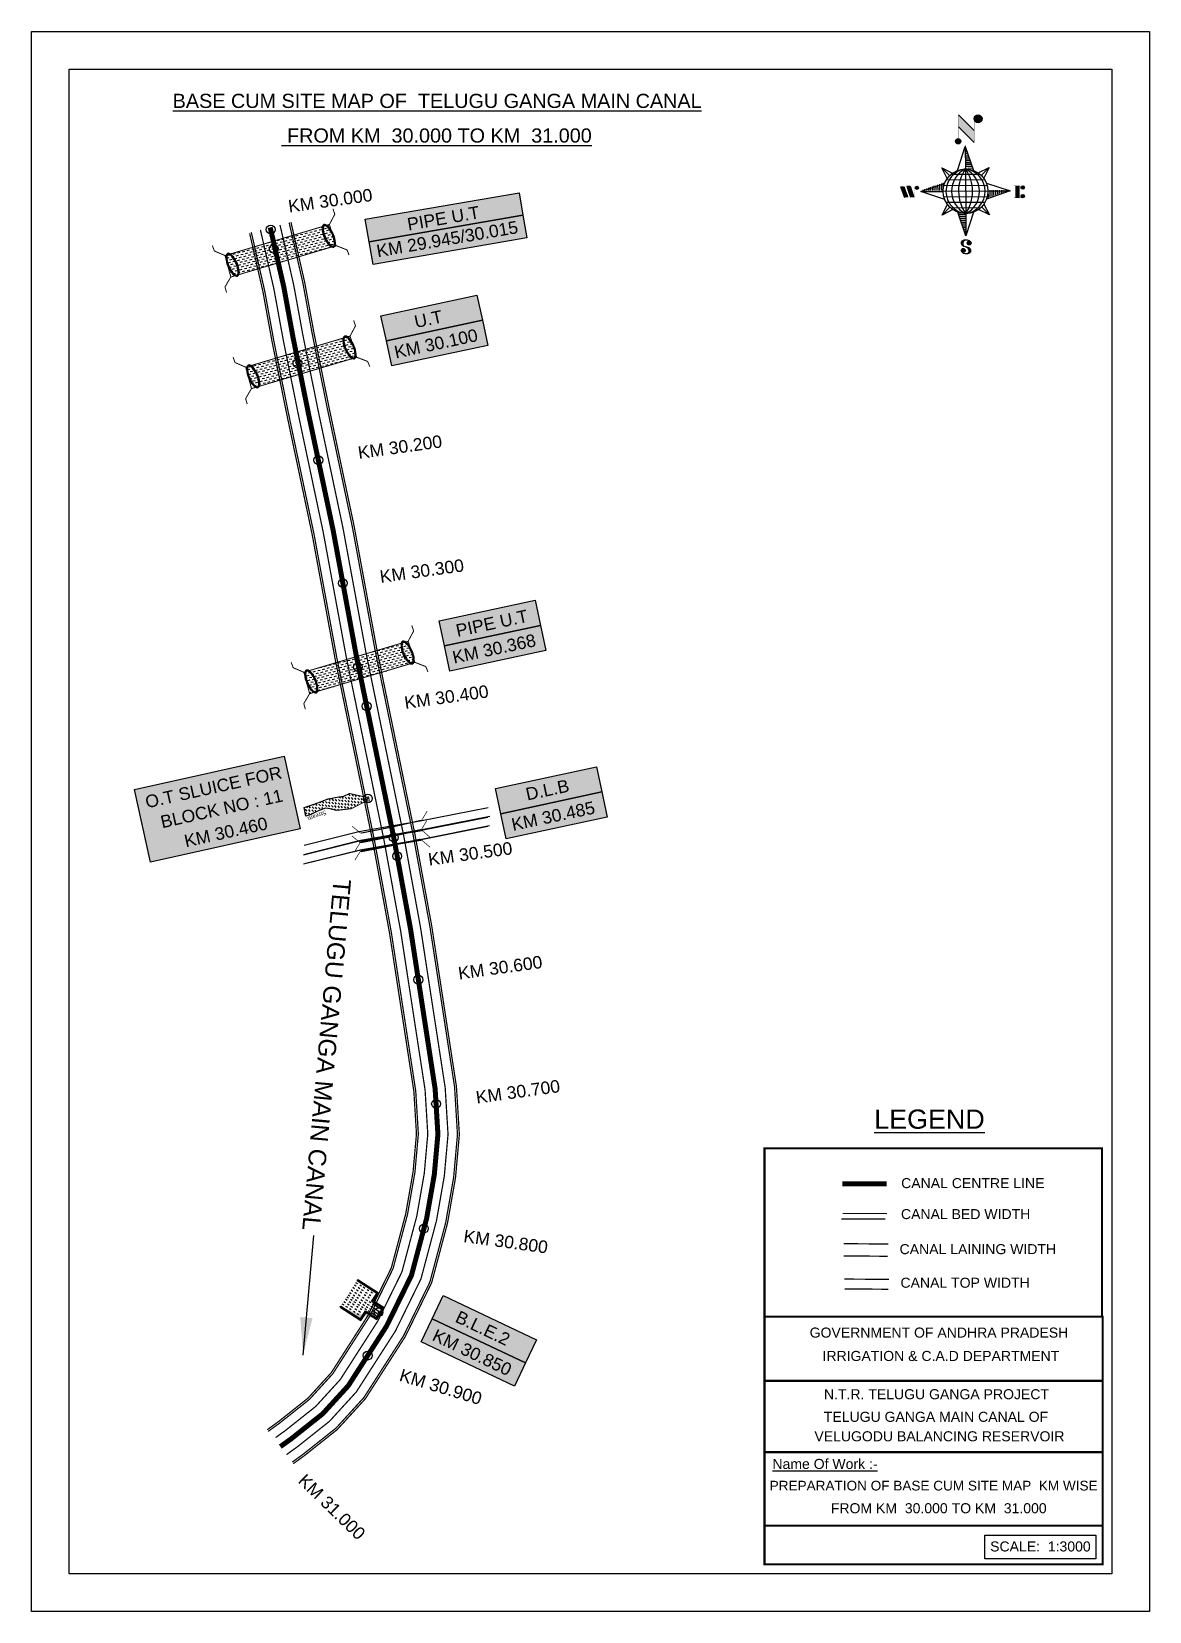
# Model space of a CAD drawing. Header units: inches. Extents: x 244985 to 245876, y 1726011 to 1727271.
import ezdxf

# ---------------------------------------------------------------- set-up
doc = ezdxf.new("R2010")
doc.units = ezdxf.units.IN
doc.header["$MEASUREMENT"] = 0
doc.header["$PDMODE"] = 32
doc.header["$PDSIZE"] = 7
doc.linetypes.add('ACAD_ISO02W100', pattern=[15, 12, -3])
for name, color, linetype in [('AQUADUCT', 1, 'Continuous'), ('bed with', 5, 'Continuous'), ('bord', 1, 'Continuous'), ('cahnige', 7, 'Continuous'), ('canal', 1, 'Continuous'), ('CARTTRACK', 30, 'ACAD_ISO02W100'), ('chainage', 7, 'Continuous'), ('FRAME 025', 7, 'Continuous'), ('laying', 4, 'Continuous'), ('lining', 4, 'Continuous'), ('OT', 7, 'Continuous'), ('ROAD', 6, 'Continuous'), ('SLB', 11, 'Continuous'), ('STREAM', 4, 'Continuous'), ('Stu coo', 3, 'Continuous'), ('TEXT', 7, 'Continuous'), ('top of bund', 1, 'Continuous'), ('UT', 173, 'ACAD_ISO02W100'), ('V', 6, 'Continuous'), ('ZSTU', 7, 'Continuous')]:
    doc.layers.add(name, color=color, linetype=linetype)
doc.styles.add('5mm', font='times.ttf', dxfattribs={"height": 3})
doc.styles.get("Standard").update_dxf_attribs({"font": 'arial.ttf'})
doc.dimstyles.get("Standard").update_dxf_attribs({"dimtxt": 0.18, "dimasz": 0.18, "dimexe": 0.18, "dimexo": 0.0625, "dimgap": 0.09, "dimtad": 0, "dimtih": 1, "dimtoh": 1, "dimdec": 4, "dimzin": 0, "dimdsep": 46, "dimtxsty": 'Standard', "dimcen": 0.09, "dimadec": 0, "dimazin": 0, "dimtfac": 1, "dimtdec": 4, "dimtofl": 0, "dimtmove": 0, "dimatfit": 3, "dimfxl": 1, "dimtolj": 1, "dimtzin": 0, "dimarcsym": 0})
pattern_1 = [(267.2971131487395, (-8720374.9383359, 50637915.13839893), (10.53672553373347, -0.4974314379093613), [])]
pattern_2 = [(357.2971131487395, (-8720374.9383359, 50637915.13839893), (0.4974314379093601, 10.53672553373348), [])]

msp = doc.modelspace()

# ---------------------------------------------------------------- texts
at = {"layer": 'chainage', "color": 0}
for s, height, rotation, p in [('KM 30.000', 9.999999999999988, 7.944865920119831, (245190.3152553301, 1727127.02209138)), ('KM 30.200', 9.999999999999988, 7.944865920119831, (245245.8630185263, 1726930.494702246)), ('KM 30.300', 9.999999999999988, 7.944865920119831, (245263.2933833799, 1726831.603773293)), ('KM 30.400', 9.999999999999988, 7.944865920119831, (245282.9158035472, 1726731.088550034)), ('KM 30.500', 9.999999999999988, 7.944865920119831, (245301.8819426192, 1726606.048170133)), ('KM 30.600', 9.999999999999988, 7.944865920119831, (245325.7657452485, 1726515.281487232)), ('KM 30.700', 9.999999999999988, 7.944865920119831, (245339.8814181358, 1726416.282761084)), ('KM 30.800', 9.999999999999988, 352.1720143571284, (245328.839455344, 1726305.948550678)), ('KM 30.900', 9.999999999999986, 343.1486456255482, (245277.4064297216, 1726195.466021432)), ('KM 31.000', 9.999999999999988, 315.7285020846535, (245196.7005484004, 1726114.686223389))]:
    msp.add_text(s, height=height, rotation=rotation, dxfattribs=at).set_placement(p)
at = {"layer": 'chainage', "color": 1}
msp.add_text('TELUGU GANGA MAIN CANAL', height=14.04243867787395, rotation=264.9016746324144, dxfattribs=at).set_placement((245225.7136056699, 1726595.915371398))
at = {"layer": 'chainage', "color": 0}
for s, height, p in [('%%ULEGEND', 15.33694249980499, (245656.6747270783, 1726396.302815779)), ('CANAL CENTRE LINE', 8, (245678.1514618652, 1726348.941059743)), ('CANAL BED WIDTH', 8, (245678.0219165771, 1726324.222004159)), ('CANAL LAINING WIDTH', 8, (245676.8975914218, 1726296.278308698)), ('CANAL TOP WIDTH', 8, (245677.6124894936, 1726269.493126745)), ('GOVERNMENT OF ANDHRA PRADESH ', 8, (245605.2326582183, 1726229.735410062)), ('IRRIGATION & C.A.D DEPARTMENT', 8, (245615.4739329428, 1726211.093815658)), ('N.T.R. TELUGU GANGA PROJECT', 8, (245616.5866629951, 1726180.580411947)), ('TELUGU GANGA MAIN CANAL OF', 8, (245616.5154930528, 1726162.550205767)), (' VELUGODU BALANCING RESERVOIR', 8, (245605.8939789177, 1726147.030301039)), ('%%UName Of Work :-', 8, (245575.5328015847, 1726124.974515365)), ('PREPARATION OF BASE CUM SITE MAP  KM WISE', 7.742718181745905, (245573.3434690714, 1726107.791726805)), (' FROM KM  30.000 TO KM  31.000', 8, (245619.0008433959, 1726089.652722139)), ('SCALE:  1:3000', 8, (245749.0859035829, 1726059.158419252))]:
    msp.add_text(s, height=height, dxfattribs=at).set_placement(p)
at = {"layer": 'Stu coo', "color": 0}
for s, height, rotation, p in [('KM 29.945/30.015', 10, 9.81110321884358, (245260.9230306364, 1727091.272440285)), ('PIPE U.T', 10, 9.81110321884358, (245285.3994740959, 1727112.605346147)), ('U.T', 9.999999999999996, 12.07846521092844, (245291.3048752856, 1727034.853004728)), ('KM 30.100', 9.999999999999996, 12.07846521092844, (245275.3668490828, 1727010.573342036)), (' PIPE U.T', 9.999999999999996, 12.07846521092844, (245320.6888653216, 1726787.713276501)), ('KM 30.368', 9.999999999999996, 12.07846521092844, (245321.7120757506, 1726767.229335935)), ('D.L.B', 10, 12.0258089958563, (245380.1334131465, 1726658.077361211)), ('KM 30.485', 10, 12.0258089958563, (245368.765899003, 1726633.824875304)), ('B.L.E.2', 10, 334.5043547324953, (245321.8652273943, 1726242.63499275)), ('KM 30.850', 10, 334.5043547324953, (245303.5566828672, 1726227.941151056))]:
    msp.add_text(s, height=height, rotation=rotation, dxfattribs=at).set_placement(p)
at = {"layer": 'Stu coo', "color": 1}
for s, p in [('O.T SLUICE FOR ', (245076.9103505393, 1726651.8439089)), (' BLOCK NO : 11', (245085.2999201495, 1726635.097722364)), ('KM 30.460', (245107.9947759313, 1726620.668626416))]:
    msp.add_text(s, height=10, rotation=12.54145745603335, dxfattribs=at).set_placement(p)
at = {"layer": 'TEXT', "color": 0}
for s, p in [('%%UBASE CUM SITE MAP OF  TELUGU GANGA MAIN CANAL', (245097.4647426532, 1727210.437127731)), ('%%U FROM KM  30.000 TO KM  31.000', (245184.2570262741, 1727182.827928191))]:
    msp.add_text(s, height=11.29445192087996, dxfattribs=at).set_placement(p)

# ---------------------------------------------------------------- blocks, each defined once
blk = doc.blocks.new('GGF')
at = {"layer": 'STREAM'}
h = blk.add_hatch(dxfattribs=at)
h.set_pattern_fill('DASH', color=256, scale=10, angle=-6.082734917303942, style=0)
h.set_pattern_definition([(353.9172650826961, (-115347.3726237068, 1016.387648081312), (1.375417949938526, 1.110506849590268), [1.25, -1.25])])
h.paths.add_polyline_path([(406186.8358267642, 1485623.894007653), (406186.3350356966, 1485618.16585714), (406185.8342446289, 1485612.437706626), (406242.6024607782, 1485608.895201602), (406242.8636284556, 1485614.639267362), (406243.1247961327, 1485620.383333121)])
at = {"layer": 'laying', "linetype": 'ByBlock', "extrusion": (0, 0, -1)}
for centre in [(406188.8340515448, 1485618.100544371), (406240.8092758137, 1485614.964376942)]:
    blk.add_ellipse(centre, major_axis=(0.4022038884711088, -6.365555352701567), ratio=0.3887167828476952, dxfattribs=at)
at = {"layer": 'laying', "linetype": 'ByBlock'}
for points in [[(406189.2044231551, 1485612.238788546), (406189.1301593552, 1485612.234096231), (406189.0528622998, 1485612.245618227), (406188.8631006061, 1485612.324588027), (406188.7519765225, 1485612.394145026), (406188.5122836892, 1485612.610022701), (406188.3845252309, 1485612.755754402), (406187.9901122551, 1485613.318903608), (406187.7273521348, 1485613.85898441), (406187.2895556467, 1485615.151754198), (406187.1131680161, 1485615.903753204), (406186.8806331598, 1485617.489787864), (406186.8243655579, 1485618.323341603), (406186.8412834518, 1485619.932858505), (406186.9146281564, 1485620.708349793), (406187.1740924141, 1485622.067517512), (406187.3614922329, 1485622.65073727), (406187.7140922088, 1485623.356040432), (406187.8630650354, 1485623.567618286), (406188.1141012118, 1485623.821781273), (406188.2175726035, 1485623.889167762), (406188.3951326545, 1485623.961233407), (406188.4694103668, 1485623.970225642), (406188.6399464445, 1485623.94807565), (406188.7398646418, 1485623.913414563), (406188.9754422541, 1485623.761023998), (406189.1085637353, 1485623.642922326), (406189.3815283708, 1485623.318037364), (406189.5211763898, 1485623.111945711), (406189.9516964495, 1485622.33059618), (406190.2214699374, 1485621.608086816), (406190.6248590543, 1485619.961048005), (406190.7595287117, 1485619.037350996), (406190.8632364098, 1485617.186895084), (406190.8321935693, 1485616.26108243), (406190.6143732872, 1485614.607066808), (406190.4262052957, 1485613.879561222), (406190.055177624, 1485613.01905299), (406189.9016287614, 1485612.765040143), (406189.6325239488, 1485612.445281366), (406189.5169377527, 1485612.35368761), (406189.3392356181, 1485612.260876767), (406189.2716159608, 1485612.243034084), (406189.2044231551, 1485612.238788546)], [(406241.179647424, 1485609.102621116), (406241.1053836241, 1485609.097928802), (406241.0280865688, 1485609.109450798), (406240.838324875, 1485609.188420597), (406240.7272007914, 1485609.257977597), (406240.4875079581, 1485609.473855271), (406240.3597494998, 1485609.619586973), (406239.965336524, 1485610.182736179), (406239.7025764037, 1485610.722816981), (406239.2647799156, 1485612.015586769), (406239.088392285, 1485612.767585774), (406238.8558574287, 1485614.353620435), (406238.7995898268, 1485615.187174174), (406238.8165077207, 1485616.796691076), (406238.8898524253, 1485617.572182364), (406239.149316683, 1485618.931350083), (406239.3367165019, 1485619.514569841), (406239.6893164777, 1485620.219873002), (406239.8382893043, 1485620.431450857), (406240.0893254807, 1485620.685613844), (406240.1927968724, 1485620.753000333), (406240.3703569234, 1485620.825065977), (406240.4446346357, 1485620.834058213), (406240.6151707135, 1485620.811908221), (406240.7150889107, 1485620.777247134), (406240.950666523, 1485620.624856569), (406241.0837880042, 1485620.506754897), (406241.3567526398, 1485620.181869935), (406241.4964006587, 1485619.975778282), (406241.9269207185, 1485619.194428751), (406242.1966942063, 1485618.471919387), (406242.6000833233, 1485616.824880576), (406242.7347529806, 1485615.901183567), (406242.8384606787, 1485614.050727655), (406242.8074178382, 1485613.124915001), (406242.5895975561, 1485611.470899379), (406242.4014295646, 1485610.743393793), (406242.0304018929, 1485609.882885561), (406241.8768530303, 1485609.628872714), (406241.6077482177, 1485609.309113937), (406241.4921620216, 1485609.21752018), (406241.314459887, 1485609.124709338), (406241.2468402297, 1485609.106866655), (406241.179647424, 1485609.102621116)]]:
    blk.add_open_spline(points, degree=3, knots=[0, 0, 0, 0, 0.1890722348827286, 0.1890722348827286, 0.3781444697654573, 0.3781444697654573, 0.567216704648186, 0.567216704648186, 0.9642381621637766, 0.9642381621637766, 1.361259619679367, 1.361259619679367, 1.758281077194958, 1.758281077194958, 2.155302534710549, 2.155302534710549, 2.552323992226139, 2.552323992226139, 2.807761081817867, 2.807761081817867, 3.012439963152372, 3.012439963152372, 3.217118844486876, 3.217118844486876, 3.421797725821381, 3.421797725821381, 3.626476607155885, 3.626476607155885, 3.831155488490389, 3.831155488490389, 4.280922883927905, 4.280922883927905, 4.730690279365422, 4.730690279365422, 5.180457674802938, 5.180457674802938, 5.630225070240454, 5.630225070240454, 5.896844194109022, 5.896844194109022, 6.112115499412711, 6.112115499412711, 6.283185307179586, 6.283185307179586, 6.283185307179586, 6.283185307179586], dxfattribs=at)
at = {"layer": 'UT', "ltscale": 0.2, "const_width": 0.4999999999999999}
for points in [[(406181.0067191261, 1485605.627956516), (406181.2043290924, 1485608.621441158), (406185.8342446289, 1485612.437706626), (406186.3350356966, 1485618.16585714), (406186.8358267643, 1485623.894007653), (406182.485284513, 1485628.02592998), (406182.4731358847, 1485631.025905382)], [(406186.8358267643, 1485623.894007653), (406243.1247961327, 1485620.383333121)], [(406247.6637609265, 1485627.388723734), (406247.5913202798, 1485624.389598469), (406243.1247961327, 1485620.383333121), (406242.8636284556, 1485614.639267362), (406242.6024607783, 1485608.895201602), (406247.1217425518, 1485604.948545771), (406247.2591485833, 1485601.95169416)], [(406185.8342446289, 1485612.437706626), (406242.6024607783, 1485608.895201602)]]:
    blk.add_lwpolyline(points, dxfattribs=at)
blk = doc.blocks.new('VBVB')
at = {"layer": 'STREAM'}
h = blk.add_hatch(dxfattribs=at)
h.set_pattern_fill('DASH', color=256, scale=10, style=0)
h.set_pattern_definition([(0, (17867.88371487719, -28501.71006121906), (1.25, 1.25), [1.25, -1.25])])
h.paths.add_polyline_path([(380095.9578547815, 1497774.979899091), (380098.8683746898, 1497780.214053723), (380100.4483272064, 1497784.617400714), (380101.7788353608, 1497788.771502249), (380103.7746272102, 1497793.590268896), (380099.5335991489, 1497795.916580957), (380098.452594594, 1497793.507197633), (380097.6210344023, 1497789.602341558), (380096.9557507077, 1497787.691449154), (380095.791578286, 1497784.700503649), (380093.8789543023, 1497782.955785437), (380090.8853257658, 1497780.795647573), (380086.5656440002, 1497773.963976908), (380084.6014813699, 1497765.180921337), (380084.0768038103, 1497764.329620298), (380085.9416349676, 1497763.15133106), (380086.5685083546, 1497763.834778382), (380093.7175540949, 1497769.302057871), (380094.4610701322, 1497772.653587032)])
at = {"layer": 'OT', "const_width": 0.4999999999999999}
blk.add_lwpolyline([(380084.6014813699, 1497765.180921337), (380084.0733134003, 1497764.331791371), (380083.5451454307, 1497763.482661405), (380085.4049872326, 1497762.307524679), (380085.9416349677, 1497763.15133106), (380084.0768038104, 1497764.329620298), (380085.9416349677, 1497763.15133106), (380086.568508355, 1497763.834778382), (380093.717554095, 1497769.302057871), (380086.568508355, 1497763.834778382), (380085.9416349677, 1497763.15133106), (380084.0768038104, 1497764.329620298), (380084.6014813699, 1497765.180921337), (380086.5656440002, 1497773.963976908)], dxfattribs=at)
at = {"layer": 'STREAM'}
blk.add_lwpolyline([(380086.5656440002, 1497773.963976908), (380090.8853257659, 1497780.795647574), (380093.8789543033, 1497782.955785438), (380095.7915782861, 1497784.700503649), (380096.9557507072, 1497787.691449152), (380097.6210344024, 1497789.602341558), (380098.4525945941, 1497793.507197633), (380099.5335991488, 1497795.916580957), (380103.7746272101, 1497793.590268896), (380101.7788353609, 1497788.771502249), (380100.4483272069, 1497784.617400716), (380098.8683746899, 1497780.214053723), (380095.9578547826, 1497774.979899092), (380094.4610701321, 1497772.653587032), (380093.717554095, 1497769.302057871)], dxfattribs=at)
at = {"layer": 'cahnige', "style": '5mm'}
blk.add_text('Stream', height=2.5, rotation=71.17434464616717, dxfattribs=at).set_placement((380095.0016310557, 1497785.493162808))
blk = doc.blocks.new('FGDFGDFG6YURT')
at = {"layer": 'ROAD', "color": 1, "linetype": 'Continuous', "lineweight": 25}
for points in [[(386103.5284786596, 1482907.418250796, 0), (386134.4943898718, 1482913.048692988, 0), (386162.3338302057, 1482917.432879298, 0), (386187.03831635, 1482923.149040827, 0)], [(386104.349895274, 1482907.665549859, 0), (386135.2697901193, 1482913.287625029, 0), (386163.2020570702, 1482917.686429777, 0), (386188.0436620642, 1482923.434318075, 0)], [(386104.2356023123, 1482903.529261708, 0), (386135.1554971575, 1482909.151336877, 0), (386163.0877641085, 1482913.550141626, 0), (386187.9293691025, 1482919.298029924, 0)]]:
    blk.add_polyline3d(points, dxfattribs=at)
at = {"layer": 'SLB'}
for points, const_width in [([(386134.5918138346, 1482913.396780385), (386134.2422434629, 1482913.414116911), (386130.6310287907, 1482916.63665141)], 0.2999999999999999), ([(386134.5918138346, 1482913.396780385), (386148.2388681522, 1482915.445660189), (386161.8187230226, 1482917.900765421)], 0.4999999999999999), ([(386161.9926194173, 1482918.187514973), (386148.4127645467, 1482915.732409741), (386134.9121982792, 1482912.873264684)], 0.4999999999999999), ([(386161.8187230226, 1482917.900765421), (386162.1664906862, 1482917.940232523), (386164.805117545, 1482921.997725382)], 0.2999999999999999), ([(386134.7979053175, 1482908.736976533), (386134.4514698859, 1482908.687151922), (386131.9350661394, 1482904.552746017)], 0.2999999999999999), ([(386161.8783264555, 1482914.051226821), (386148.298471585, 1482911.59612159), (386134.7979053175, 1482908.736976533)], 0.4999999999999999), ([(386161.8783264555, 1482914.051226821), (386162.2282584353, 1482914.044326869), (386165.9340047213, 1482910.930961412)], 0.2999999999999999)]:
    blk.add_lwpolyline(points, dxfattribs=dict(at, const_width=const_width))
blk = doc.blocks.new('RGRGFG')
at = {"layer": 'V'}
h = blk.add_hatch(color=4, dxfattribs=at)
h.paths.add_polyline_path([(245045.2953162146, 1724876.516222976), (245045.2953162146, 1724857.872873236), (245052.9355974917, 1724857.872873236), (245052.9355974917, 1724847.690535125), (245061.788264668, 1724847.690535125), (245061.788264668, 1724857.872873236), (245069.4285459451, 1724857.872873236), (245069.4285459451, 1724876.516222976), (245070.4265484731, 1724876.516222976), (245070.4265484731, 1724856.874870708), (245062.786267196, 1724856.874870708), (245062.786267196, 1724846.692532597), (245051.9375949637, 1724846.692532597), (245051.9375949637, 1724856.874870708), (245044.2973136866, 1724856.874870708), (245044.2973136866, 1724876.516222976)])
h.paths.add_polyline_path([(245070.4265484731, 1724876.516222976), (245070.4265484731, 1724856.874870708)], flags=17)
h.paths.add_polyline_path([(245062.786267196, 1724856.874870708), (245062.786267196, 1724846.692532597)], flags=17)
h.paths.add_polyline_path([(245062.786267196, 1724856.874870708), (245070.4265484731, 1724856.874870708)], flags=17)
edge = h.paths.add_edge_path(flags=17)
edge.add_line((245051.9375949637, 1724846.692532597), (245062.786267196, 1724846.692532597))
edge.add_line((245051.9375949637, 1724846.692532597), (245062.786267196, 1724846.692532597))
edge = h.paths.add_edge_path(flags=17)
edge.add_line((245044.2973136866, 1724876.516222976), (245044.2973136866, 1724856.874870708))
edge.add_line((245044.2973136866, 1724856.874870708), (245051.9375949637, 1724856.874870708))
edge.add_line((245051.9375949637, 1724856.874870708), (245051.9375949637, 1724846.692532597))
at = {"layer": 'V', "color": 4}
for points in [[(245044.2973136866, 1724876.516222976), (245044.2973136866, 1724856.874870708), (245051.9375949637, 1724856.874870708), (245051.9375949637, 1724846.692532597)], [(245044.2973136866, 1724876.516222976), (245044.2973136866, 1724856.874870708), (245051.9375949637, 1724856.874870708), (245051.9375949637, 1724846.692532597), (245062.786267196, 1724846.692532597), (245062.786267196, 1724856.874870708), (245070.4265484731, 1724856.874870708), (245070.4265484731, 1724876.516222976)], [(245044.2973136866, 1724876.516222976), (245045.2953162146, 1724876.516222976)], [(245045.2953162146, 1724876.516222976), (245045.2953162146, 1724857.872873236), (245052.9355974917, 1724857.872873236), (245052.9355974917, 1724847.690535125), (245061.788264668, 1724847.690535125), (245061.788264668, 1724857.872873236), (245069.4285459451, 1724857.872873236), (245069.4285459451, 1724876.516222976)], [(245047.3266827419, 1724874.786892911), (245047.3266827419, 1724876.45097153)], [(245047.3266827419, 1724871.298663981), (245047.3266827419, 1724872.962742601)], [(245047.3266827419, 1724867.976620592), (245047.3266827419, 1724869.640699212)], [(245047.3266827419, 1724864.185033577), (245047.3266827419, 1724865.849112196)], [(245049.5617107587, 1724874.786892911), (245049.5617107587, 1724876.45097153)], [(245049.5617107587, 1724871.298663981), (245049.5617107587, 1724872.962742601)], [(245049.5617107587, 1724867.976620592), (245049.5617107587, 1724869.640699212)], [(245049.5617107587, 1724864.185033577), (245049.5617107587, 1724865.849112196)], [(245051.9266120251, 1724874.786892911), (245051.9266120251, 1724876.45097153)], [(245051.9266120251, 1724871.298663981), (245051.9266120251, 1724872.962742601)], [(245051.9266120251, 1724867.976620592), (245051.9266120251, 1724869.640699212)], [(245051.9266120251, 1724864.185033577), (245051.9266120251, 1724865.849112196)], [(245051.9375949637, 1724846.692532597), (245062.786267196, 1724846.692532597), (245062.786267196, 1724856.874870708), (245070.4265484731, 1724856.874870708), (245070.4265484731, 1724876.516222976)], [(245053.9529642073, 1724874.786892911), (245053.9529642073, 1724876.45097153)], [(245053.9529642073, 1724871.298663981), (245053.9529642073, 1724872.962742601)], [(245053.9529642073, 1724867.976620592), (245053.9529642073, 1724869.640699212)], [(245053.9529642073, 1724864.185033577), (245053.9529642073, 1724865.849112196)], [(245055.8763513397, 1724874.786892911), (245055.8763513397, 1724876.45097153)], [(245055.8763513397, 1724871.298663981), (245055.8763513397, 1724872.962742601)], [(245055.8763513397, 1724867.976620592), (245055.8763513397, 1724869.640699212)], [(245055.8763513397, 1724864.185033577), (245055.8763513397, 1724865.849112196)], [(245058.1113793565, 1724874.786892911), (245058.1113793565, 1724876.45097153)], [(245058.1113793565, 1724871.298663981), (245058.1113793565, 1724872.962742601)], [(245058.1113793565, 1724867.976620592), (245058.1113793565, 1724869.640699212)], [(245058.1113793565, 1724864.185033577), (245058.1113793565, 1724865.849112196)], [(245060.4762806229, 1724874.786892911), (245060.4762806229, 1724876.45097153)], [(245060.4762806229, 1724871.298663981), (245060.4762806229, 1724872.962742601)], [(245060.4762806229, 1724867.976620592), (245060.4762806229, 1724869.640699212)], [(245060.4762806229, 1724864.185033577), (245060.4762806229, 1724865.849112196)], [(245070.4265484731, 1724876.516222976), (245070.4265484731, 1724856.874870708), (245062.786267196, 1724856.874870708), (245062.786267196, 1724846.692532597)], [(245070.4265484731, 1724876.516222976), (245070.4265484731, 1724856.874870708), (245062.786267196, 1724856.874870708), (245062.786267196, 1724846.692532597)], [(245063.0627626767, 1724874.786892911), (245063.0627626767, 1724876.45097153)], [(245063.0627626767, 1724871.298663981), (245063.0627626767, 1724872.962742601)], [(245063.0627626767, 1724867.976620592), (245063.0627626767, 1724869.640699212)], [(245063.0627626767, 1724864.185033577), (245063.0627626767, 1724865.849112196)], [(245065.2977906935, 1724874.786892911), (245065.2977906935, 1724876.45097153)], [(245065.2977906935, 1724871.298663981), (245065.2977906935, 1724872.962742601)], [(245065.2977906935, 1724867.976620592), (245065.2977906935, 1724869.640699212)], [(245065.2977906935, 1724864.185033577), (245065.2977906935, 1724865.849112196)], [(245067.6626919599, 1724874.786892911), (245067.6626919599, 1724876.45097153)], [(245067.6626919599, 1724871.298663981), (245067.6626919599, 1724872.962742601)], [(245067.6626919599, 1724867.976620592), (245067.6626919599, 1724869.640699212)], [(245067.6626919599, 1724864.185033577), (245067.6626919599, 1724865.849112196)], [(245069.4285459451, 1724876.516222976), (245070.4265484731, 1724876.516222976)], [(245047.3266827419, 1724860.738378823), (245047.3266827419, 1724862.402457442)], [(245049.5617107587, 1724860.738378823), (245049.5617107587, 1724862.402457442)], [(245051.9266120251, 1724860.738378823), (245051.9266120251, 1724862.402457442)], [(245053.9529642073, 1724860.738378823), (245053.9529642073, 1724862.402457442)], [(245053.9529642073, 1724857.677897023), (245053.9529642073, 1724859.341975642)], [(245053.9529642073, 1724854.484689113), (245053.9529642073, 1724856.148767732)], [(245053.9529642073, 1724848.316593294), (245053.9529642073, 1724853.545379539)], [(245055.8763513397, 1724860.738378823), (245055.8763513397, 1724862.402457442)], [(245055.8763513397, 1724857.677897023), (245055.8763513397, 1724859.341975642)], [(245055.8763513397, 1724854.484689113), (245055.8763513397, 1724856.148767732)], [(245055.8763513397, 1724848.316593294), (245055.8763513397, 1724853.545379539)], [(245058.1113793565, 1724860.738378823), (245058.1113793565, 1724862.402457442)], [(245058.1113793565, 1724857.677897023), (245058.1113793565, 1724859.341975642)], [(245058.1113793565, 1724854.484689113), (245058.1113793565, 1724856.148767732)], [(245058.1113793565, 1724848.316593294), (245058.1113793565, 1724853.545379539)], [(245060.4762806229, 1724860.738378823), (245060.4762806229, 1724862.402457442)], [(245060.4762806229, 1724857.677897023), (245060.4762806229, 1724859.341975642)], [(245060.4762806229, 1724854.484689113), (245060.4762806229, 1724856.148767732)], [(245060.4762806229, 1724848.316593294), (245060.4762806229, 1724853.545379539)], [(245063.0627626767, 1724860.738378823), (245063.0627626767, 1724862.402457442)], [(245065.2977906935, 1724860.738378823), (245065.2977906935, 1724862.402457442)], [(245067.6626919599, 1724860.738378823), (245067.6626919599, 1724862.402457442)]]:
    blk.add_lwpolyline(points, dxfattribs=at)
blk = doc.blocks.new('*X6')
at = {"color": 0, "linetype": 'Continuous'}
for p, q in [((6321.563175437702, 239.2074203663178), (6322.581924588794, 240.2261695174094)), ((6321.571094283617, 239.3921159075293), (6322.524536642279, 240.3455582661906)), ((6321.579013129532, 239.5768114487408), (6322.467148695763, 240.4649470149719)), ((6321.586931975447, 239.7615069899523), (6322.409760749248, 240.5843357637531)), ((6321.594850821361, 239.9462025311638), (6322.352372802732, 240.7037245125344)), ((6321.602769667276, 240.1308980723753), (6322.294984856217, 240.8231132613157)), ((6321.610688513191, 240.3155936135868), (6322.322610836808, 241.0275159372032)), ((6321.618607359106, 240.5002891547983), (6322.339575221931, 241.2212570176224)), ((6321.670405508729, 239.1378737420482), (6322.639312535309, 240.1067807686281)), ((6321.756101028845, 239.046792566867), (6322.694551492757, 239.9852430307802)), ((6321.767025283511, 240.8254837745006), (6322.356539607053, 241.4149980980416)), ((6321.841796548961, 238.9557113916858), (6322.784401525116, 239.8983163678416)), ((6321.927492069076, 238.8646302165046), (6322.874251557474, 239.8113897049031)), ((6322.013187589191, 238.7735490413234), (6322.964101589832, 239.7244630419646)), ((6322.075863133939, 241.3110983202248), (6322.373503992176, 241.6087391784607)), ((6322.098883109306, 238.6824678661422), (6323.053951622191, 239.637536379026)), ((6322.184578629423, 238.591386690961), (6323.143801654548, 239.5506097160875)), ((6322.270274149538, 238.5003055157798), (6323.233651686906, 239.463683053149)), ((6322.405772691616, 238.4590273625623), (6323.316199320379, 239.3694539913255)), ((6322.536564177177, 238.4130421528257), (6323.436926723143, 239.3134046987925)), ((6322.667355662737, 238.3670569430892), (6323.557654125907, 239.2573554062594)), ((6322.798147148297, 238.3210717333527), (6323.67838152867, 239.2013061137264)), ((6322.928938633857, 238.2750865236161), (6323.799108931434, 239.1452568211934)), ((6323.059730119417, 238.2291013138795), (6323.919836334197, 239.0892075286604)), ((6323.190521604977, 238.183116104143), (6324.040563736961, 239.0331582361274)), ((6323.334898284248, 238.1507160881169), (6324.161291139725, 238.9771089435944)), ((6323.500484499982, 238.1395256085544), (6324.282018542488, 238.9210596510615)), ((6323.666070715716, 238.1283351289918), (6324.389078986148, 238.8513433994243)), ((6323.83165693145, 238.1171446494292), (6324.558435473549, 238.8439231915289)), ((6324.097210919775, 238.2059219424567), (6324.727791960951, 238.8365029836336)), ((6324.341779298861, 238.2737136262468), (6324.897148448353, 238.8290827757383)), ((6324.586347677948, 238.341505310037), (6325.066504935754, 238.821662567843)), ((6324.830916057034, 238.4092969938271), (6325.235861423155, 238.8142423599477)), ((6325.075484436121, 238.4770886776172), (6325.405217910557, 238.8068221520524)), ((6325.401209342145, 238.6260368883443), (6325.574574397958, 238.7994019441571))]:
    blk.add_line(p, q, dxfattribs=at)
blk = doc.blocks.new('*X5')
at = {"color": 0, "linetype": 'Continuous'}
for p, q in [((6324.425409812192, 240.3018877878409), (6324.530098087213, 240.4065760628617)), ((6324.560821561592, 240.2605228419445), (6324.762767368324, 240.4624686486762)), ((6324.696233310992, 240.2191578960481), (6324.995436649435, 240.5183612344908)), ((6324.831645060392, 240.1777929501517), (6325.228105930546, 240.5742538203053)), ((6324.967056809793, 240.1364280042552), (6325.451206401633, 240.6205775960956)), ((6325.102468559193, 240.0950630583588), (6325.626700194168, 240.619294693334)), ((6325.231508829004, 240.0473266328736), (6325.802193986703, 240.6180117905725)), ((6325.335045025791, 239.9740861343645), (6325.976788801136, 240.6158299097086)), ((6325.438581222579, 239.9008456358553), (6326.100204563527, 240.5624689768027)), ((6325.542117419366, 239.8276051373462), (6326.223620325917, 240.5091080438968)), ((6325.645653616154, 239.754364638837), (6326.347036088308, 240.455747110991)), ((6325.749189812941, 239.6811241403279), (6326.470451850699, 240.4023861780851)), ((6325.852726009729, 239.6078836418188), (6326.593867613089, 240.3490252451792)), ((6325.951486090436, 239.5298670272285), (6326.71728337548, 240.2956643122733)), ((6326.036566250415, 239.4381704919113), (6326.840699137871, 240.2423033793674)), ((6326.121646410395, 239.346473956594), (6326.964114900262, 240.1889424464615)), ((6326.206726570374, 239.2547774212767), (6327.055858370612, 240.1039092215148)), ((6326.291806730354, 239.1630808859595), (6327.135785134496, 240.0070592901021)), ((6326.376886890333, 239.0713843506422), (6327.21571189838, 239.9102093586895)), ((6326.461967050313, 238.9796878153249), (6327.295638662264, 239.8133594272769)), ((6326.547047210292, 238.8879912800077), (6327.375565426148, 239.7165094958642)), ((6326.632127370272, 238.7962947446904), (6327.455492190032, 239.6196595644516)), ((6326.717207530251, 238.7045982093731), (6327.535418953916, 239.5228096330389)), ((6326.788410008449, 236.4777036487165), (6327.354219516036, 237.0435131563033)), ((6326.792225928501, 238.6028399123283), (6327.6153457178, 239.4259597016263)), ((6326.838137672734, 238.4719749612643), (6327.695272481684, 239.3291097702136)), ((6326.884049416966, 238.3411100102004), (6327.775199245568, 239.2322598388009)), ((6326.916746160023, 236.7828164955863), (6327.582476853365, 237.4485471889285)), ((6326.9299611612, 238.2102450591364), (6327.853734496604, 239.1340183945408)), ((6326.975872905432, 238.0793801080725), (6327.849127438164, 238.952634640804)), ((6327.003134980726, 237.9298654880686), (6327.844520379724, 238.7712508870673)), ((6327.012515933215, 237.7624697452613), (6327.839913321284, 238.5898671333306)), ((6327.021896885704, 237.5950740024541), (6327.835306262844, 238.4084833795939)), ((6327.031277838193, 237.4276782596467), (6327.830699204404, 238.2270996258572)), ((6327.040658790683, 237.2602825168395), (6327.826092145964, 238.0457158721205)), ((6327.045082311595, 237.087929342456), (6327.810734190693, 237.8535812215537))]:
    blk.add_line(p, q, dxfattribs=at)
blk = doc.blocks.new('H')
at = {"layer": 'bord', "extrusion": (0.0004278845142637609, 0.00479197890903182, 0.9999884268595202)}
h = blk.add_hatch(dxfattribs=at)
h.set_pattern_fill('LINE', color=8, scale=84.38768555040302, angle=-2.702886851260515, style=0)
h.set_pattern_definition(pattern_2)
h.paths.add_polyline_path([(-492.4668010775931, 785.5898788240738, -0.090992046448718), (-447.9625593584497, 775.2324968557805), (-486.4976985411486, 912.0312741750386)])
h = blk.add_hatch(dxfattribs=at)
h.set_pattern_fill('LINE', color=8, scale=84.38768555040302, angle=-92.70288685126052, style=0)
h.set_pattern_definition(pattern_1)
h.paths.add_polyline_path([(-624.8772989658173, 665.1175860036165, -0.09099204644210665), (-614.5199170010164, 709.6218277204316), (-751.3186943142209, 671.0866885515861)])
h = blk.add_hatch(dxfattribs=at)
h.set_pattern_fill('LINE', color=8, scale=84.38768555040302, angle=-92.70288685126052, style=0)
h.set_pattern_definition(pattern_1)
h.paths.add_polyline_path([(-245.5531129193259, 647.210278397426), (-371.9945082624909, 653.17938094493, -0.09099204644878103), (-382.3518902289215, 608.6751392250881)])
h = blk.add_hatch(dxfattribs=at)
h.set_pattern_fill('LINE', color=8, scale=84.38768555040302, angle=-2.702886851260515, style=0)
h.set_pattern_definition(pattern_2)
h.paths.add_polyline_path([(-504.4050061509479, 532.7070881242398, -0.090992046448718), (-548.909247870557, 543.064470092766), (-510.3741086877417, 406.2656927765347)])
at = {"layer": 'bord', "extrusion": (0.0004278845142637604, 0.00479197890903182, 0.9999884268595203)}
for p, q in [((-516.2384251924814, 1087.08582315594, -1217.145331720205), (-431.5311611755169, 993.9857607749291, -1216.735438367611)), ((-519.3860571105615, 1020.408509141766, -1216.824464901347), (-434.678793075087, 927.3084467682056, -1216.414571548796)), ((-538.2690597721958, 773.6536562892143, -1215.633927328097), (-487.0181812191731, 906.212239655666, -1216.291082326422)), ((-487.0181812191731, 906.212239655666, -1216.291082326422), (-492.9870239489828, 779.7722960542887, -1215.682623766277)), ((-487.0181812191731, 906.212239655666, -1216.291082326422), (-448.4827650671941, 769.4150330077391, -1215.652034309381)), ((-626.736305744329, 793.7732813858893, -1215.692487060367), (-566.811349663476, 760.1895317081362, -1215.557193835181)), ((-626.736305744329, 793.7732813858893, -1215.692487060367), (-584.1428260545363, 746.9596384149045, -1215.486379775655)), ((-598.946746484784, 730.9517588270828, -1215.4033350249), (-626.736305744329, 793.7732813858893, -1215.692487060367)), ((-421.3357812265749, 753.3219341966324, -1215.586531535218), (-358.5136001041974, 781.1110481221694, -1215.746578873753)), ((-358.5136001041974, 781.1110481221694, -1215.746578873753), (-405.3276889660046, 738.5181495659053, -1215.522440984547)), ((-358.5136001041974, 781.1110481221694, -1215.746578873753), (-392.0976094479556, 721.1868434431963, -1215.445049781629)), ((-864.6667208376457, 700.9117660832126, -1215.145683569252), (-846.8602190883248, 637.7003116968554, -1214.850391321915)), ((-846.885899517627, 700.0723706756253, -1215.149269383754), (-829.079397758178, 636.8609162860084, -1214.853977136408)), ((-829.1050781964441, 699.2329752675723, -1215.152855198257), (-811.2985764592304, 636.0215208844747, -1214.857562950931)), ((-829.1050781964441, 699.2329752675723, -1215.152855198257), (-811.3242568973801, 698.393579858588, -1215.156441012743)), ((-811.3242568973801, 698.393579858588, -1215.156441012743), (-793.5177551378147, 635.1821254740935, -1214.861148765422)), ((-751.8386587080895, 665.2704204607289, -1215.023166955395), (-615.0399729244527, 703.8051171880215, -1215.266361263119)), ((-751.8386587080895, 665.2704204607289, -1215.023166955395), (-625.3972626964678, 659.3013864478562, -1215.048666080719)), ((-619.2784603905748, 614.0198538512923, -1214.834293591338), (-751.8386587080895, 665.2704204607289, -1215.023166955395)), ((-246.0730746499612, 641.3942844460253, -1215.12516345687), (-382.8717604242847, 602.859587718267, -1214.881969149149)), ((-378.6332729603746, 692.6448510554619, -1215.314036820931), (-246.0730746499612, 641.3942844460253, -1215.12516345687)), ((-372.5144706616993, 647.363318458898, -1215.099664331546), (-246.0730746499612, 641.3942844460253, -1215.12516345687)), ((-213.4791469212505, 669.2951450282708, -1215.272811938016), (-216.710715676134, 600.8397693103179, -1214.943388670676)), ((-197.1518122339039, 599.9164343632292, -1214.947333066632), (-193.9202434780891, 668.3718100786209, -1215.276756333961)), ((-639.398133254319, 525.5536567845847, -1214.401751538512), (-605.8141239105607, 585.4778614635579, -1214.703280630637)), ((-639.398133254319, 525.5536567845847, -1214.401751538512), (-592.5840443923953, 568.1465553403832, -1214.625889427719)), ((-576.5759521321743, 553.3427707091905, -1214.561798877043), (-639.398133254319, 525.5536567845847, -1214.401751538512)), ((-510.8935521394596, 400.4524652508553, -1213.857248085843), (-549.4289682914387, 537.2496718976181, -1214.496296102879)), ((-371.1754276144202, 512.8914235194679, -1214.455843351893), (-431.1003836950404, 546.475173198618, -1214.591136577086)), ((-371.1754276144202, 512.8914235194679, -1214.455843351893), (-413.7689073036308, 559.7050664918497, -1214.661950636613)), ((-398.9649868734996, 575.7129460782744, -1214.74499538736), (-371.1754276144202, 512.8914235194679, -1214.455843351893)), ((-459.6426735860878, 533.0110486173071, -1214.514403084168), (-510.8935521394596, 400.4524652508553, -1213.857248085843)), ((-504.9247094094171, 526.8924088519998, -1214.465706645989), (-510.8935521394596, 400.4524652508553, -1213.857248085843))]:
    blk.add_line(p, q, dxfattribs=at)
at = {"layer": 'bord', "color": 8, "linetype": 'ByBlock', "extrusion": (0.0004278845142637604, 0.00479197890903182, 0.9999884268595203)}
for p, q in [((-386.4701403837535, 711.3830894059502, -1215.400477790083), (-605.4730712235323, 721.7215742594562, -1215.35631111762)), ((-410.8462962137419, 744.2142448802479, -1215.547375515144), (-578.1125475389999, 752.110393114388, -1215.51364266185)), ((-492.9872379411827, 779.772306161467, -1215.682623723144), (-504.9247094094171, 526.8924088519998, -1214.465706645989)), ((-372.5145726100891, 647.3634304928128, -1215.099664824794), (-625.3973747401615, 659.3012845208868, -1215.048665544341)), ((-378.0217974673142, 615.9429816137999, -1214.946740470406), (-622.87451776542, 627.5017590741627, -1214.897360629442)), ((-375.037429585529, 679.1629559395369, -1215.250969739694), (-619.8901498829364, 690.7217333998997, -1215.201589898729)), ((-392.4388761268347, 584.9431407540105, -1214.792019251512), (-611.441806967312, 595.2816256079823, -1214.747852579053)), ((-419.7993998112506, 554.5543218990788, -1214.634687707282), (-587.06565113744, 562.4504701336846, -1214.600954853988))]:
    blk.add_line(p, q, dxfattribs=at)
at = {"layer": 'bord', "extrusion": (0.0004278845142637604, 0.00479197890903182, 0.9999884268595203)}
for points, const_width, elevation in [([(-522.0131121619479, 959.550775259228), (-515.7175743466119, 1092.906934415961)], 1.60540055982536, -1212.142843617219), ([(-434.158262363472, 933.1277235058805), (-427.8627245295095, 1066.483882669366)], 1.60540055982536, -1212.142843617219), ([(-870.0736340994383, 707.00824508073), (-846.3658724653925, 705.889038352192)], 0.6421602239301444, -1212.142843617219), ([(-828.5594987093612, 642.6768581911618), (-855.2307305332708, 643.935965762368)], 0.6421602239301444, -1212.142843617219), ([(-828.5594987093612, 642.676858191162), (-820.953748198869, 677.9586989512691)], 0.6421602239301444, -1212.142843617223), ([(-810.7786774830411, 641.8374531447001), (-784.1074456587239, 640.5783455765209)], 0.6421602239301444, -1212.142843617222), ([(-792.9978562549747, 640.9980480956772), (-781.589230506466, 693.9208092413096)], 0.6421602239301444, -1212.142843617218), ([(-222.7385766651839, 675.5731321041832), (-173.8413183107752, 673.2647682324088)], 0.7063762463231584, -1212.142843617221), ([(-194.785239975681, 644.8497587676384), (-185.0057882997701, 644.3880859934699)], 0.7063762463231584, -1212.14284361722), ([(-177.0730277270245, 604.8086065300355), (-225.9702860934822, 607.1169704015771)], 0.7063762463231584, -1212.142843617222)]:
    blk.add_lwpolyline(points, dxfattribs=dict(at, const_width=const_width, elevation=elevation))
for points, const_width, elevation in [([(-413.6616245851993, 1073.140134249887, 1), (-397.6117714248124, 1057.729118476532, 1)], 22.25077962579039, -1212.14284361722), ([(-530.3419430367337, 949.5474510251247, 1), (-519.6420409089901, 939.2734405104861, 1)], 14.83385308386026, -1212.142843617223), ([(-775.9087905502321, 696.5833098740303, 1), (-769.4888492682775, 690.418903565154, 1)], 8.900311850316152, -1212.142843617216), ([(-177.8339587833615, 666.8757400336997, 1), (-170.7720233739972, 660.0948930920731, 1)], 9.790343035347762, -1212.142843617223), ([(-180.1423226412179, 617.9784816729323, 1), (-173.0803872516442, 611.1976347345654, 1)], 9.790343035347762, -1212.142843617219), ([(-489.8397168474219, 361.7280028313068, 1), (-498.0671858660056, 369.1142257457323, 1)], 11.05656073458609, -1212.142843617215), ([(-525.1949096693778, 321.5505605205689, 1), (-533.4223786795214, 328.9367834347616, 1)], 11.05656073458609, -1212.142843617218)]:
    blk.add_lwpolyline(points, format="xyb", close=True, dxfattribs=dict(at, const_width=const_width, elevation=elevation))
for points, elevation in [([(-537.0436544864716, 317.3909783906986), (-530.686771839954, 310.4778530870033), (-519.7848077441001, 306.8033377354246), (-504.8555995545785, 306.8996049665207), (-493.8614930827366, 309.9751672386152), (-486.3299612487816, 317.6739007300386), (-486.5193926708707, 325.7780890813514), (-490.6180678635317, 333.2605072774198), (-493.5031616341619, 336.2254691210802), (-502.816804350885, 340.8534958871466), (-522.4580017436219, 347.2728260433129), (-530.4257294404489, 351.5824209563287), (-533.6858260648524, 354.5525017987891), (-537.4013079778782, 362.629807892173), (-536.9549017110166, 373.3508360361672), (-530.0284934418471, 380.6827556172281), (-520.0052991440441, 384.0716307398478), (-503.5000552259427, 384.2213990291513), (-492.5323047870551, 379.8708521119993), (-487.1463343054379, 373.2710396641844)], -1212.142843617219), ([(-522.4539065143929, 347.5728294925347), (-526.1949835211592, 353.7751140225195), (-527.7518298353394, 360.6227161141025), (-527.9156661629893, 370.6019260344024), (-525.8991041315983, 375.4503632916039), (-521.3202371541029, 381.1640017041664), (-514.5251386848048, 384.3718976443916)], -1212.142843617221), ([(-504.8555995545785, 306.8996049665207), (-499.0047943263154, 312.3708361831504), (-496.9585419834797, 319.3942984564654), (-497.4612851235933, 326.5275708001649), (-501.2415295758961, 335.3559093211365), (-509.2361390522836, 343.1915685721062)], -1212.142843617219)]:
    blk.add_lwpolyline(points, dxfattribs=dict(at, elevation=elevation))
for centre, radius in [((-405.6366979898718, 1065.434626361347, -1212.142843617228), 22.25077962579068), ((-524.9919919744626, 944.4104457636145, -1212.142843617225), 14.83385308386045), ((-498.4359036135794, 659.1484834742021, -1212.142843617229), 126.5822129822759), ((-772.6988199003781, 693.5011067149355, -1212.142843617225), 8.900311850316273), ((-174.3029910778062, 663.4853165630027, -1212.142843617225), 9.7903430353479), ((-176.6113549475952, 614.5880582008385, -1212.142843617227), 9.7903430353479), ((-493.9534513636986, 365.4211142832808, -1212.142843617226), 11.05656073458623), ((-529.3086441806488, 325.2436719765011, -1212.142843617227), 11.05656073458623)]:
    blk.add_circle(centre, radius, dxfattribs=at)
at = {"layer": 'bord', "color": 8, "linetype": 'ByBlock', "extrusion": (0.0004278845142637604, 0.00479197890903182, 0.9999884268595203)}
for centre, radius, start, end in [((-481.5018944916621, 658.3490694805806, -1212.142843617225), 127.7124113124745, 94.925359787212, 259.6690604518324), ((-436.7958279077627, 656.2386032006533, -1212.142843617224), 140.8227119427793, 113.2864437035868, 241.3079765329169), ((-315.8862391595549, 650.5307512261786, -1212.142843617227), 222.3100112361417, 142.5891607921548, 212.0052594442485), ((-560.0761933124097, 662.0583738566748, -1212.142843617224), 140.8227119427793, 293.2864437035868, 61.30797653291689), ((-680.9857820597445, 667.7662258302183, -1212.142843617228), 222.3100112361417, 322.5891607921548, 32.00525944424854), ((-515.3701267285685, 659.9479075753505, -1212.142843617227), 127.7124113124745, 274.925359787212, 79.66906045183244)]:
    blk.add_arc(centre, radius, start, end, dxfattribs=at)
at = {"layer": 'bord', "extrusion": (0.0004278845142637604, 0.00479197890903182, 0.9999884268595203)}
for points in [[(-515.7175743148887, 1092.906934417125, -1212.142843617227), (-431.0104934413977, 999.8058030862261, -1212.142843617227), (-518.8653432401063, 1026.22885483189, -1212.142843617227), (-434.1582623484545, 933.1277235084416, -1212.142843617227)], [(-864.1466936911305, 706.7284433981881, -1212.142843617225), (-846.3658724649268, 705.889038353589, -1212.142843617225), (-846.34031992468, 643.5162632348297, -1212.142843617225), (-828.5594986876497, 642.6768581867381, -1212.142843617225)], [(-828.5850512369768, 705.049633307593, -1212.142843617229), (-810.804230031204, 704.2102282608984, -1212.142843617229), (-810.778677482168, 641.8374531481927, -1212.142843617229), (-792.9978562541016, 640.9980480994025, -1212.142843617229)], [(-193.4002216503151, 674.1881137788835, -1212.142843617225), (-196.6319310673212, 605.7319520774413, -1212.142843617225), (-212.9591249906118, 675.1114593302475, -1212.142843617225), (-216.1908344065701, 606.6552976257785, -1212.142843617225)]]:
    blk.add_solid(points, dxfattribs=at)
at = {"layer": 'bord', "extrusion": (0.0004278845142637604, 0.00479197890903182, 0.9999884268595203), "xscale": 7.977342409717546, "yscale": 7.977342408231451, "zscale": 7.977342408476333, "rotation": 138.0840426661453}
for name, p in [('*X5', (38300.50170925955, -31929.38484708802, -1212.14284361722)), ('*X6', (38314.39702652739, -31950.87734303279, -1212.142843617221))]:
    blk.add_blockref(name, p, dxfattribs=at)

# ---------------------------------------------------------------- hatches: boundary and pattern name
at = {"layer": 'V'}
msp.add_hatch(color=2, dxfattribs=at).paths.add_polyline_path([(245066.9221023073, 1726666.994708022), (245186.3081757699, 1726693.552607586), (245199.2156638789, 1726635.529407375), (245079.8295904163, 1726608.971507811)])
at = {"layer": 'ZSTU'}
h = msp.add_hatch(color=135, dxfattribs=at)
h.set_gradient(color1=(141, 177, 78), color2=(107, 135, 59), one_color=1, tint=0.3799999952316284, name='CYLINDER')
h.paths.add_polyline_path([(245250.9403882707, 1727121.639475422), (245254.0519665903, 1727103.646148204), (245376.6939283122, 1727124.854569779), (245373.5823499925, 1727142.847896997)])
h.paths.add_polyline_path([(245283.3563519203, 1727109.49859557), (245345.7354222982, 1727120.285781322), (245343.1358273482, 1727135.31846177), (245280.7567569703, 1727124.531276018)], flags=24)
h = msp.add_hatch(color=252, dxfattribs=at)
h.set_gradient(color1=(167, 88, 159), color2=(127, 67, 121), one_color=1, tint=0.3799999952316284, name='CYLINDER')
h.paths.add_polyline_path([(245379.8055066317, 1727106.861242562), (245376.6939283123, 1727124.854569779), (245254.0519665904, 1727103.646148204), (245257.16354491, 1727085.652820987)])
h.paths.add_polyline_path([(245258.8449362003, 1727088.107723032), (245376.4480184552, 1727108.444773353), (245373.8030918695, 1727123.739593099), (245256.2000096147, 1727103.402542777)], flags=24)
h = msp.add_hatch(color=135, dxfattribs=at)
h.set_gradient(color1=(141, 177, 78), color2=(107, 135, 59), one_color=1, tint=0.3799999952316284, name='CYLINDER')
h.paths.add_polyline_path([(245263.5121161231, 1727044.683832681), (245267.7943345491, 1727024.672374822), (245344.3230881713, 1727041.089611619), (245340.0408697456, 1727061.101069477)])
h.paths.add_polyline_path([(245289.3862638268, 1727031.667855212), (245316.3641810898, 1727037.440814645), (245313.1718893915, 1727052.358879167), (245286.1939721285, 1727046.585919733)], flags=24)
h = msp.add_hatch(color=252, dxfattribs=at)
h.set_gradient(color1=(167, 88, 159), color2=(127, 67, 121), one_color=1, tint=0.3799999952316284, name='CYLINDER')
h.paths.add_polyline_path([(245348.6053065965, 1727021.078153762), (245344.3230881713, 1727041.089611619), (245267.7943345493, 1727024.672374822), (245272.0765529752, 1727004.660916964)])
h.paths.add_polyline_path([(245273.4404898884, 1727007.367351389), (245344.5055734633, 1727022.574449871), (245341.29829448, 1727037.562552254), (245270.2332109051, 1727022.355453773)], flags=24)
h = msp.add_hatch(color=135, dxfattribs=at)
h.set_gradient(color1=(141, 177, 78), color2=(107, 135, 59), one_color=1, tint=0.3799999952316284, name='CYLINDER')
h.paths.add_polyline_path([(245309.857342791, 1726801.339826579), (245314.139561217, 1726781.328368721), (245390.6683148392, 1726797.745605518), (245386.3860964135, 1726817.757063375)])
h.paths.add_polyline_path([(245318.7702538628, 1726784.528126984), (245384.4691031844, 1726798.586913965), (245381.2768114861, 1726813.504978487), (245315.5779621645, 1726799.446191506)], flags=24)
h = msp.add_hatch(color=252, dxfattribs=at)
h.set_gradient(color1=(167, 88, 159), color2=(127, 67, 121), one_color=1, tint=0.3799999952316284, name='CYLINDER')
h.paths.add_polyline_path([(245394.9505332643, 1726777.73414766), (245390.6683148392, 1726797.745605518), (245314.1395612171, 1726781.328368721), (245318.4217796431, 1726761.316910863)])
h.paths.add_polyline_path([(245319.7857165563, 1726764.023345288), (245390.8508001312, 1726779.230443769), (245387.6435211479, 1726794.218546153), (245316.578437573, 1726779.011447671)], flags=24)
h = msp.add_hatch(color=135, dxfattribs=at)
h.set_gradient(color1=(141, 177, 78), color2=(107, 135, 59), one_color=1, tint=0.3799999952316284, name='CYLINDER')
h.paths.add_polyline_path([(245439.5499409685, 1726664.954975621), (245435.2861153635, 1726684.97036049), (245354.8359732239, 1726667.613758376), (245359.0997988287, 1726647.598373507)])
h.paths.add_polyline_path([(245378.2091592239, 1726655.111345897), (245417.2712688814, 1726663.432645958), (245414.1459847082, 1726678.103453667), (245375.0838750507, 1726669.782153607)], flags=24)
h = msp.add_hatch(color=252, dxfattribs=at)
h.set_gradient(color1=(167, 88, 159), color2=(127, 67, 121), one_color=1, tint=0.3799999952316284, name='CYLINDER')
h.paths.add_polyline_path([(245443.8137665734, 1726644.939590752), (245439.5499409685, 1726664.954975621), (245359.0997988288, 1726647.598373507), (245363.3636244339, 1726627.582988638)])
h.paths.add_polyline_path([(245366.8365942391, 1726630.620656382), (245437.9156234946, 1726645.76243791), (245434.7221202945, 1726660.753481531), (245363.643091039, 1726645.611700003)], flags=24)
h = msp.add_hatch(color=135, dxfattribs=at)
h.set_gradient(color1=(141, 177, 78), color2=(107, 135, 59), one_color=1, tint=0.3799999952316284, name='CYLINDER')
h.paths.add_polyline_path([(245378.6573507158, 1726209.519603037), (245387.4661419975, 1726227.991230913), (245313.0879107481, 1726263.224109358), (245304.2791194663, 1726244.752481482)])
h.paths.add_polyline_path([(245318.5189363772, 1726241.449722718), (245364.4071490139, 1726219.566449075), (245370.8902119687, 1726233.161132223), (245325.0019993319, 1726255.044405865)], flags=24)
h = msp.add_hatch(color=252, dxfattribs=at)
h.set_gradient(color1=(167, 88, 159), color2=(127, 67, 121), one_color=1, tint=0.3799999952316284, name='CYLINDER')
h.paths.add_polyline_path([(245369.8485594334, 1726191.047975161), (245378.6573507157, 1726209.519603037), (245304.2791194664, 1726244.752481482), (245295.4703281845, 1726226.280853605)])
h.paths.add_polyline_path([(245300.0749457512, 1726226.574863228), (245365.6717547452, 1726195.292910004), (245372.2693283227, 1726209.127716631), (245306.6725193287, 1726240.409669856)], flags=24)

# ---------------------------------------------------------------- linework, layer by layer
at = {"linetype": 'ByBlock'}
for points in [[(244985.0239516521, 1726011.355349516), (244985.0239516521, 1727271.355349516), (245876.0239516521, 1727271.355349516), (245876.0239516521, 1726011.355349516)], [(245846.0239516521, 1727241.355349516), (245846.0239516521, 1726041.355349516), (245015.0239516521, 1726041.355349516), (245015.0239516521, 1727241.355349516)]]:
    msp.add_lwpolyline(points, close=True, dxfattribs=at)
for p in [(245175.605545856, 1727113.46871924), (245213.5623867137, 1726929.496122964), (245233.1477798159, 1726831.432814958), (245252.1327355355, 1726733.251495674), (245276.4140598219, 1726613.761932098), (245293.2922012043, 1726515.196581475), (245307.4078740917, 1726416.197855327), (245297.7373021053, 1726316.666553529), (245252.8668445729, 1726215.364392702)]:
    msp.add_point(p)
at = {"color": 2}
for p in [(245178.1684028183, 1727098.035775993), (245196.9584028183, 1727006.775775993), (245245.1084028183, 1726764.495775993), (245253.1084028183, 1726659.735775993), (245273.6584028183, 1726628.555775993), (245261.6084028183, 1726249.935775993)]:
    msp.add_point(p, dxfattribs=at)
at = {"layer": 'bed with', "const_width": 1}
for points in [[(245167.411452747, 1727113.180736722), (245168.9653008489, 1727106.427786403), (245178.2027723856, 1727065.849818096), (245185.4962166488, 1727025.951854772), (245197.762198931, 1726965.312180358), (245217.4009004444, 1726872.42281097), (245235.8400485539, 1726772.460692799), (245265.8921243576, 1726626.517181023), (245279.1844268311, 1726553.994402662), (245298.6698388615, 1726427.219177828), (245300.8185147136, 1726392.033637618), (245298.0225691753, 1726360.685069085), (245292.0158745627, 1726326.462794293), (245280.224938363, 1726282.194093164), (245260.9078690345, 1726242.806444907), (245231.0552735489, 1726196.273821915), (245211.524537189, 1726174.86307049), (245187.2638572286, 1726155.57022516), (245179.5161832775, 1726149.978014923)], [(245183.0338251113, 1727117.084892525), (245184.6595047876, 1727110.019765583), (245193.9780332509, 1727069.08573389), (245201.3065889878, 1727028.995697214), (245213.5286067055, 1726968.573371627), (245233.1959051921, 1726875.548741015), (245251.6427570826, 1726775.544859187), (245281.696681279, 1726629.592370962), (245295.0623788055, 1726556.669149324), (245314.694966775, 1726428.936374157), (245316.9622909229, 1726391.807914368), (245313.9982364612, 1726358.574482901), (245307.7529310738, 1726322.992757692), (245295.3758672736, 1726276.523458821), (245274.956936602, 1726234.889107078), (245243.8695320876, 1726186.431730071), (245222.5522684476, 1726163.062481496), (245196.9909484079, 1726142.735326825), (245188.2354265202, 1726136.415659859)], [(245666.7386587382, 1726328.669105099), (245663.590963334, 1726328.711310562), (245631.4317225761, 1726328.688735593)], [(245665.6182045832, 1726324.26384718), (245663.5628842062, 1726324.291405676), (245630.7705493318, 1726324.26838629), (245630.5340959729, 1726324.277553534)]]:
    msp.add_lwpolyline(points, dxfattribs=at)
at = {"layer": 'canal', "color": 6, "const_width": 4}
for points in [[(245666.5819910357, 1726352.285790295), (245663.9804831446, 1726352.320672274), (245631.385518909, 1726352.297791437)], [(245631.385518909, 1726352.297791437), (245666.5819910357, 1726352.285790295)]]:
    msp.add_lwpolyline(points, dxfattribs=at)
at = {"layer": 'FRAME 025', "lineweight": -3, "const_width": 1.636994106223717}
for points in [[(245569.2246836104, 1726380.75810905), (245838.3328487849, 1726380.75810905), (245838.3328487849, 1726246.529755122), (245569.2246836104, 1726246.529755122)], [(245569.2246836105, 1726246.529755122), (245838.6983840108, 1726246.529755122), (245838.6983840108, 1726048.983855352), (245569.2246836105, 1726048.983855352)]]:
    msp.add_lwpolyline(points, close=True, dxfattribs=at)
for points in [[(245569.2246836105, 1726195.239513081), (245838.6983840108, 1726195.239513081)], [(245569.2246836105, 1726138.375718171), (245838.6983840108, 1726138.375718171)], [(245569.2246836105, 1726079.745215045), (245838.6983840108, 1726079.745215045)]]:
    msp.add_lwpolyline(points, dxfattribs=at)
at = {"layer": 'lining', "const_width": 1}
for points in [[(245160.1464232454, 1727111.307822871), (245161.6543362871, 1727104.75450415), (245170.8540483799, 1727064.342403907), (245178.1311363663, 1727024.533915749), (245190.4175990372, 1726963.792991873), (245210.0429789785, 1726870.966632375), (245228.4785383698, 1726771.023969326), (245258.5297531208, 1726625.084639127), (245271.7878653521, 1726552.748402665), (245291.2047171627, 1726426.41924165), (245293.2981220695, 1726392.1387882), (245290.5804881415, 1726361.668261406), (245284.6849476166, 1726328.079270971), (245273.1670522245, 1726284.835693013), (245254.3632723413, 1726246.494645759), (245225.0858984534, 1726200.858647308), (245206.3873952978, 1726180.360239275), (245182.7326035735, 1726161.549215067), (245173.5456283051, 1726154.918128438)], [(245190.2691971187, 1727119.086696442), (245191.9704693495, 1727111.693047835), (245201.3267572566, 1727070.593148078), (245208.6716692702, 1727030.413636237), (245220.8732065994, 1726970.092560112), (245240.553826658, 1726877.00491961), (245259.0042672668, 1726776.981582659), (245289.0590525158, 1726631.024912859), (245302.4589402844, 1726557.91514932), (245322.1600884738, 1726429.736310336), (245324.482683567, 1726391.702763785), (245321.440317495, 1726357.59129058), (245315.08385802, 1726321.376281014), (245302.4337534121, 1726273.881858972), (245281.5015332953, 1726231.200906226), (245249.8389071831, 1726181.846904677), (245227.6894103388, 1726157.56531271), (245201.522202063, 1726136.756336918), (245192.8083125619, 1726130.466719882)], [(245632.4526809688, 1726304.632091431), (245657.1605560447, 1726304.44775465), (245667.8408324582, 1726304.325115965)], [(245632.4146349452, 1726294.869244039), (245659.2659470061, 1726294.66422651), (245667.3087151602, 1726294.571808512)]]:
    msp.add_lwpolyline(points, dxfattribs=at)
at = {"layer": 'top of bund', "const_width": 1}
for points in [[(245191.7445207663, 1727119.364287338), (245193.4326622669, 1727112.027704264), (245202.7965020577, 1727070.894630916), (245210.144685327, 1727030.69722404), (245222.3421265783, 1726970.396397809), (245242.0254109514, 1726877.296155328), (245260.4765693035, 1726777.268927355), (245290.5315267628, 1726631.31142124), (245303.9382525803, 1726558.164349319), (245323.6531128136, 1726429.896297572), (245325.9867620959, 1726391.681733669), (245322.9287337018, 1726357.394652116), (245316.5500434092, 1726321.052985678), (245303.8453306398, 1726273.353539003), (245282.8104526332, 1726230.463266055), (245251.0327822024, 1726180.929939599), (245228.7168387177, 1726156.465878953), (245202.4284527909, 1726135.560538935), (245193.5285760103, 1726129.13667774)], [(245158.7829438932, 1727110.54416196), (245160.1921433696, 1727104.419847722), (245169.3843035788, 1727064.040921069), (245176.6581203095, 1727024.250327945), (245188.9486790583, 1726963.489154177), (245208.5713946851, 1726870.675396658), (245227.0062363331, 1726770.736624631), (245257.0572788738, 1726624.798130746), (245270.3085530563, 1726552.499202666), (245289.7116928229, 1726426.259254414), (245291.7940435407, 1726392.159818317), (245289.0920719347, 1726361.86489987), (245283.2187622274, 1726328.402566307), (245271.7554749968, 1726285.364012983), (245253.0543530034, 1726247.232285931), (245223.8920234341, 1726201.775612386), (245205.3599669189, 1726181.459673032), (245181.8263528456, 1726162.745013051), (245172.8396354895, 1726156.25847101)], [(245632.9785884384, 1726276.424056866), (245657.561054458, 1726276.244148243), (245668.3979871863, 1726276.119715982)], [(245667.9694031127, 1726268.264948394), (245660.0538926062, 1726268.355907948), (245633.1204984338, 1726268.558349602)]]:
    msp.add_lwpolyline(points, dxfattribs=at)
at = {"layer": 'V', "color": 6, "const_width": 4}
msp.add_lwpolyline([(245175.2171387043, 1727115.15671834), (245176.8124028183, 1727108.223775993), (245186.0904028183, 1727067.467775993), (245193.4014028183, 1727027.473775993), (245205.6454028183, 1726966.942775993), (245225.2984028183, 1726873.985775993), (245243.7414028183, 1726774.002775993), (245273.7944028183, 1726628.054775993), (245287.1234028183, 1726555.331775993), (245306.6824028183, 1726428.077775993), (245308.8904028183, 1726391.920775993), (245306.0104028183, 1726359.629775993), (245299.8844028183, 1726324.727775993), (245287.8004028183, 1726279.358775993), (245267.9324028183, 1726238.847775993), (245237.4624028183, 1726191.352775993), (245217.0384028183, 1726168.962775993), (245192.1274028183, 1726149.152775993), (245183.2820225685, 1726142.768249966)], dxfattribs=at)
at = {"layer": 'V', "color": 2}
msp.add_lwpolyline([(245066.9221023073, 1726666.994708022), (245186.3081757699, 1726693.552607586), (245199.2156638789, 1726635.529407375), (245079.8295904163, 1726608.971507811)], close=True, dxfattribs=at)
at = {"layer": 'V', "color": 0}
msp.add_lwpolyline([(245744.7240540017, 1726072.123338972), (245833.4341883758, 1726072.123338972), (245833.4341883758, 1726053.370862669), (245744.7240540017, 1726053.370862669)], close=True, dxfattribs=at)
at = {"layer": 'ZSTU', "color": 135}
for points in [[(245250.9403882707, 1727121.639475422), (245373.5823499925, 1727142.847896997), (245376.6939283122, 1727124.854569779), (245254.0519665904, 1727103.646148204)], [(245263.5121161232, 1727044.683832681), (245340.0408697457, 1727061.101069477), (245344.3230881713, 1727041.089611619), (245267.7943345492, 1727024.672374822)], [(245309.8573427911, 1726801.339826579), (245386.3860964135, 1726817.757063375), (245390.6683148392, 1726797.745605518), (245314.1395612171, 1726781.328368721)], [(245354.8359732238, 1726667.613758376), (245435.2861153635, 1726684.97036049), (245439.5499409686, 1726664.954975621), (245359.0997988288, 1726647.598373507)], [(245313.0879107483, 1726263.224109358), (245387.4661419974, 1726227.991230913), (245378.6573507157, 1726209.519603037), (245304.2791194664, 1726244.752481482)]]:
    msp.add_lwpolyline(points, close=True, dxfattribs=at)
at = {"layer": 'ZSTU', "color": 252}
for points in [[(245254.0519665904, 1727103.646148204), (245376.6939283122, 1727124.854569779), (245379.8055066318, 1727106.861242562), (245257.16354491, 1727085.652820987)], [(245267.7943345492, 1727024.672374822), (245344.3230881713, 1727041.089611619), (245348.6053065965, 1727021.078153762), (245272.0765529752, 1727004.660916965)], [(245314.1395612171, 1726781.328368721), (245390.6683148392, 1726797.745605518), (245394.9505332644, 1726777.73414766), (245318.4217796431, 1726761.316910863)], [(245359.0997988288, 1726647.598373507), (245439.5499409686, 1726664.954975621), (245443.8137665733, 1726644.939590752), (245363.3636244339, 1726627.582988638)], [(245304.2791194664, 1726244.752481482), (245378.6573507157, 1726209.519603037), (245369.8485594334, 1726191.047975161), (245295.4703281845, 1726226.280853605)]]:
    msp.add_lwpolyline(points, close=True, dxfattribs=at)

# ---------------------------------------------------------------- block references
at = {"layer": 'AQUADUCT', "color": 1, "xscale": 0.1408039184319789, "yscale": 0.1408039187081158, "zscale": 0.1408039184379445, "rotation": 3.078330572322649}
msp.add_blockref('H', (245804.5870245325, 1727055.900973757, 170.8847861942989), dxfattribs=at)
at = {"layer": 'CARTTRACK', "color": 3, "xscale": 1.439622272819899, "yscale": 1.439622273668647, "zscale": 1.439622273616309, "rotation": 129.6644577496513}
msp.add_blockref('VBVB', (2254355.719983114, 2681734.060248279), dxfattribs=at)
at = {"layer": 'laying', "color": 6, "linetype": 'ByBlock', "xscale": 1.539389527141339, "yscale": 1.539389526937157, "zscale": 1.539389526941385, "rotation": 20.1531683415861}
for p in [(446068.6855176357, -635270.5209822827), (446085.1681563975, -635359.5202982719), (446131.5133830654, -635602.8643043735)]:
    msp.add_blockref('GGF', p, dxfattribs=at)
at = {"layer": 'laying', "color": 1, "linetype": 'ByBlock', "xscale": 1.760345254476671, "yscale": 1.76034525455907, "zscale": 1.760345254585044, "rotation": 180.918991518641}
for p in [(883070.1470102065, 4347632.213704403), (883070.4785596079, 4347639.856121508)]:
    msp.add_blockref('FGDFGDFG6YURT', p, dxfattribs=at)
at = {"layer": 'V', "color": 4, "rotation": 57.37779649951801}
msp.add_blockref('RGRGFG', (1565894.361810524, 589990.7681497759), dxfattribs=at)

msp.set_redraw_order([(e.dxf.handle, doc.entitydb.next_handle()) for e in msp.query("TEXT MTEXT ATTDEF DIMENSION ARC_DIMENSION")])  # texts and dimensions are drawn at this point

# ---------------------------------------------------------------- leaders
at = {"layer": 'chainage', "color": 1}
msp.add_leader([(245201.3982936242, 1726215.834901767), (245209.9052764418, 1726311.185250283)], dimstyle='Standard', override={"dimasz": 30, "dimgap": 0.09, "dimtad": 0}, dxfattribs=at)

doc.saveas('drawing.dxf')
